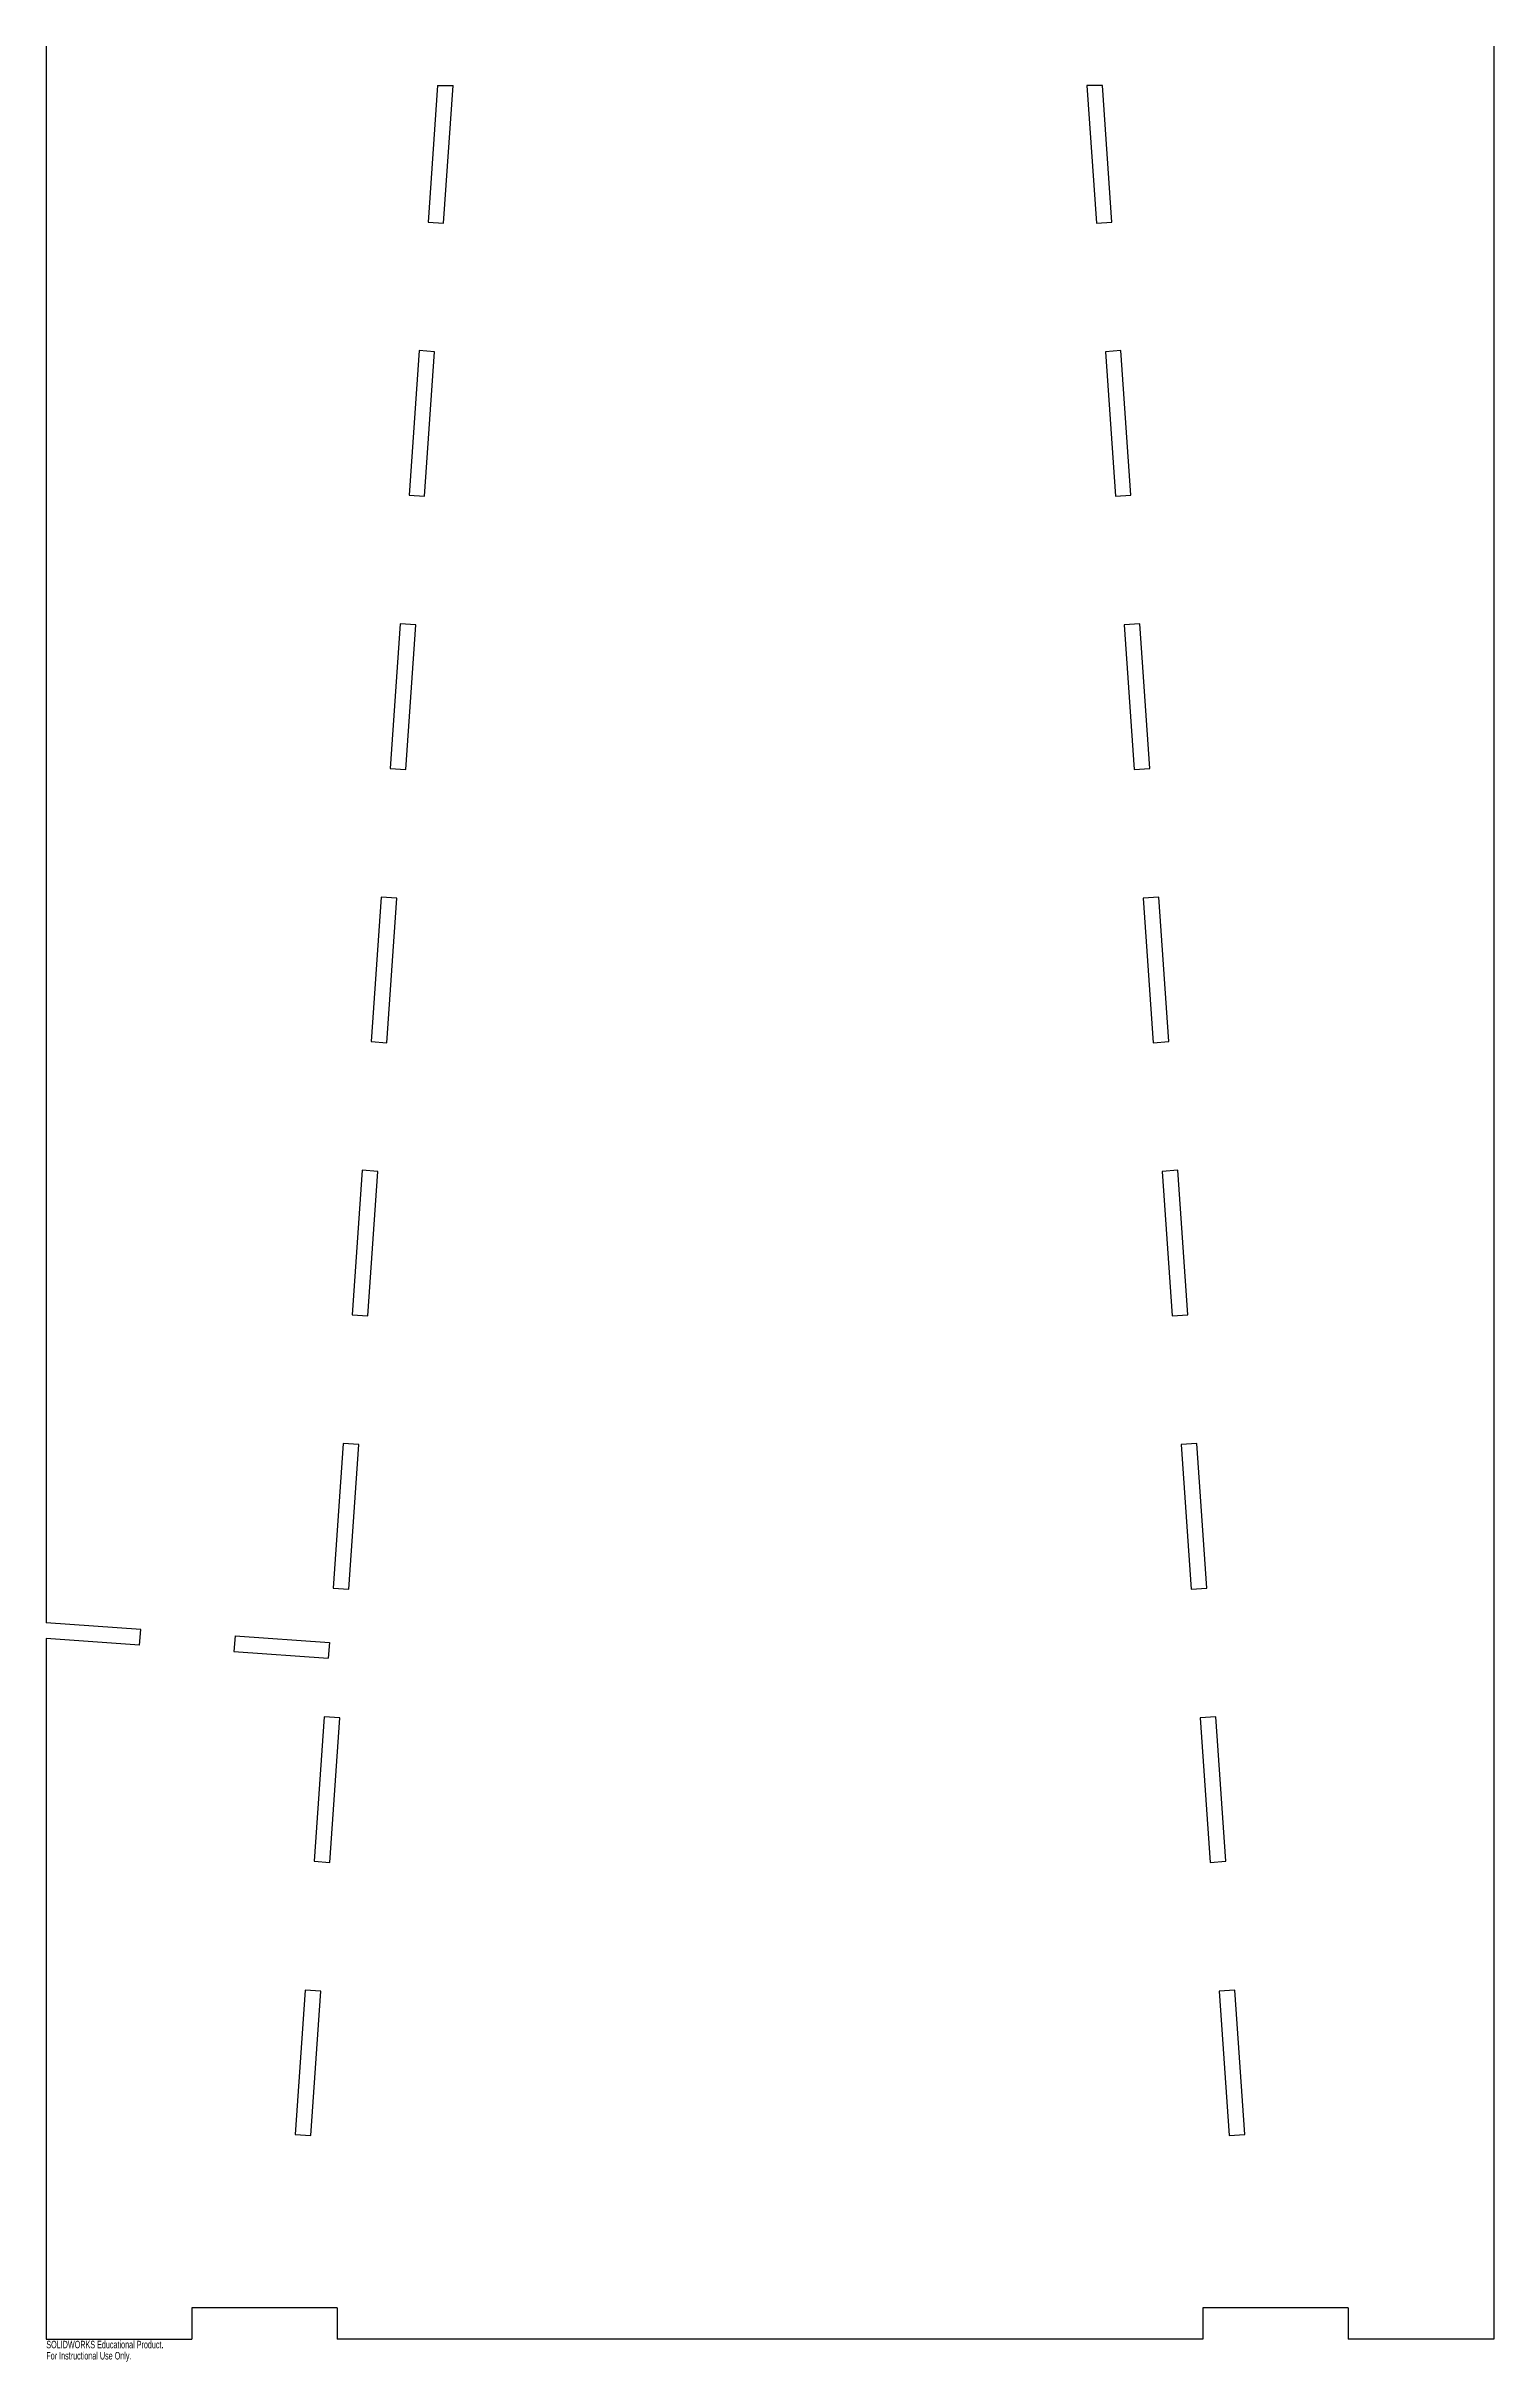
# Model space of a CAD drawing. Header units: inches. Extents: x -18.5 to 18.5, y -0.6 to 81.6.
# Drawn here: x -18.5 to 18.5, y -0.6 to 58.6 of the extents above; entities that cross this region are included whole.
import ezdxf

# ---------------------------------------------------------------- set-up
doc = ezdxf.new("R2010")
doc.units = ezdxf.units.IN
doc.header["$MEASUREMENT"] = 0
doc.styles.add('SLDTEXTSTYLE0', font='TXT', dxfattribs={"width": 0.7})

msp = doc.modelspace()

# ---------------------------------------------------------------- texts
at = {"color": 7, "linetype": 'Continuous', "char_height": 0.1903, "attachment_point": 1, "style": 'SLDTEXTSTYLE0'}
for s, insert in [('SOLIDWORKS Educational Product.', (-18.499, -0.04)), ('For Instructional Use Only.', (-18.499, -0.326))]:
    msp.add_mtext(s, dxfattribs=dict(at, insert=insert))

# ---------------------------------------------------------------- linework, layer by layer
at = {"color": 7, "linetype": 'Continuous', "lineweight": 25}
for p, q in [((-18.499, 58.6), (-18.499, 18.308)), ((18.499, 58.6), (18.499, 0)), ((-8.499, 57.6), (-8.742, 54.109)), ((-8.499, 57.6), (-8.099, 57.6)), ((-8.343, 54.081), (-8.099, 57.6)), ((8.499, 57.6), (8.099, 57.6)), ((8.099, 57.6), (8.343, 54.081)), ((8.742, 54.109), (8.499, 57.6)), ((-8.742, 54.109), (-8.343, 54.081)), ((8.343, 54.081), (8.742, 54.109)), ((-8.97, 50.823), (-9.227, 47.127)), ((-8.572, 50.796), (-8.97, 50.823)), ((-8.828, 47.099), (-8.572, 50.796)), ((8.97, 50.823), (8.572, 50.796)), ((8.572, 50.796), (8.828, 47.099)), ((9.227, 47.127), (8.97, 50.823)), ((-9.227, 47.127), (-8.828, 47.099)), ((8.828, 47.099), (9.227, 47.127)), ((-9.455, 43.84), (-9.712, 40.145)), ((-9.057, 43.813), (-9.455, 43.84)), ((-9.313, 40.117), (-9.057, 43.813)), ((9.455, 43.84), (9.057, 43.813)), ((9.057, 43.813), (9.313, 40.117)), ((9.712, 40.145), (9.455, 43.84)), ((-9.712, 40.145), (-9.313, 40.117)), ((9.313, 40.117), (9.712, 40.145)), ((-9.94, 36.857), (-10.197, 33.163)), ((-9.542, 36.829), (-9.94, 36.857)), ((-9.798, 33.135), (-9.542, 36.829)), ((9.94, 36.857), (9.542, 36.829)), ((9.542, 36.829), (9.798, 33.135)), ((10.197, 33.163), (9.94, 36.857)), ((-10.197, 33.163), (-9.798, 33.135)), ((9.798, 33.135), (10.197, 33.163)), ((-10.425, 29.874), (-10.682, 26.18)), ((-10.027, 29.846), (-10.425, 29.874)), ((-10.283, 26.153), (-10.027, 29.846)), ((10.425, 29.874), (10.027, 29.846)), ((10.027, 29.846), (10.283, 26.153)), ((10.682, 26.18), (10.425, 29.874)), ((-10.682, 26.18), (-10.283, 26.153)), ((10.283, 26.153), (10.682, 26.18)), ((-10.91, 22.891), (-11.167, 19.198)), ((-10.512, 22.863), (-10.91, 22.891)), ((-10.768, 19.171), (-10.512, 22.863)), ((10.91, 22.891), (10.512, 22.863)), ((10.512, 22.863), (10.768, 19.171)), ((11.167, 19.198), (10.91, 22.891)), ((-11.167, 19.198), (-10.768, 19.171)), ((10.768, 19.171), (11.167, 19.198)), ((-16.087, 18.14), (-18.499, 18.308)), ((-16.115, 17.741), (-18.499, 17.907)), ((-18.499, 17.907), (-18.499, 0)), ((-16.115, 17.741), (-16.087, 18.14)), ((-13.675, 17.973), (-13.703, 17.574)), ((-13.675, 17.973), (-11.263, 17.805)), ((-11.263, 17.805), (-11.291, 17.406)), ((-13.703, 17.574), (-11.291, 17.406)), ((-11.395, 15.908), (-11.652, 12.216)), ((-10.997, 15.88), (-11.395, 15.908)), ((-11.253, 12.188), (-10.997, 15.88)), ((11.395, 15.908), (10.997, 15.88)), ((10.997, 15.88), (11.253, 12.188)), ((11.652, 12.216), (11.395, 15.908)), ((-11.652, 12.216), (-11.253, 12.188)), ((11.253, 12.188), (11.652, 12.216)), ((-11.88, 8.924), (-12.136, 5.234)), ((-11.482, 8.897), (-11.88, 8.924)), ((-11.738, 5.206), (-11.482, 8.897)), ((11.88, 8.924), (11.482, 8.897)), ((11.482, 8.897), (11.738, 5.206)), ((12.136, 5.234), (11.88, 8.924)), ((-12.136, 5.234), (-11.738, 5.206)), ((11.738, 5.206), (12.136, 5.234)), ((-14.781, 0.8), (-14.781, 0)), ((-11.062, 0.8), (-14.781, 0.8)), ((-11.062, 0.8), (-11.062, 0)), ((11.062, 0.8), (11.062, 0)), ((14.781, 0.8), (11.062, 0.8)), ((14.781, 0.8), (14.781, 0)), ((-18.499, 0), (-14.781, 0)), ((11.062, 0), (-11.062, 0)), ((18.499, 0), (14.781, 0))]:
    msp.add_line(p, q, dxfattribs=at)

msp.set_redraw_order([(e.dxf.handle, doc.entitydb.next_handle()) for e in msp.query("TEXT MTEXT ATTDEF DIMENSION ARC_DIMENSION")])  # texts and dimensions are drawn at this point

doc.saveas('drawing.dxf')
